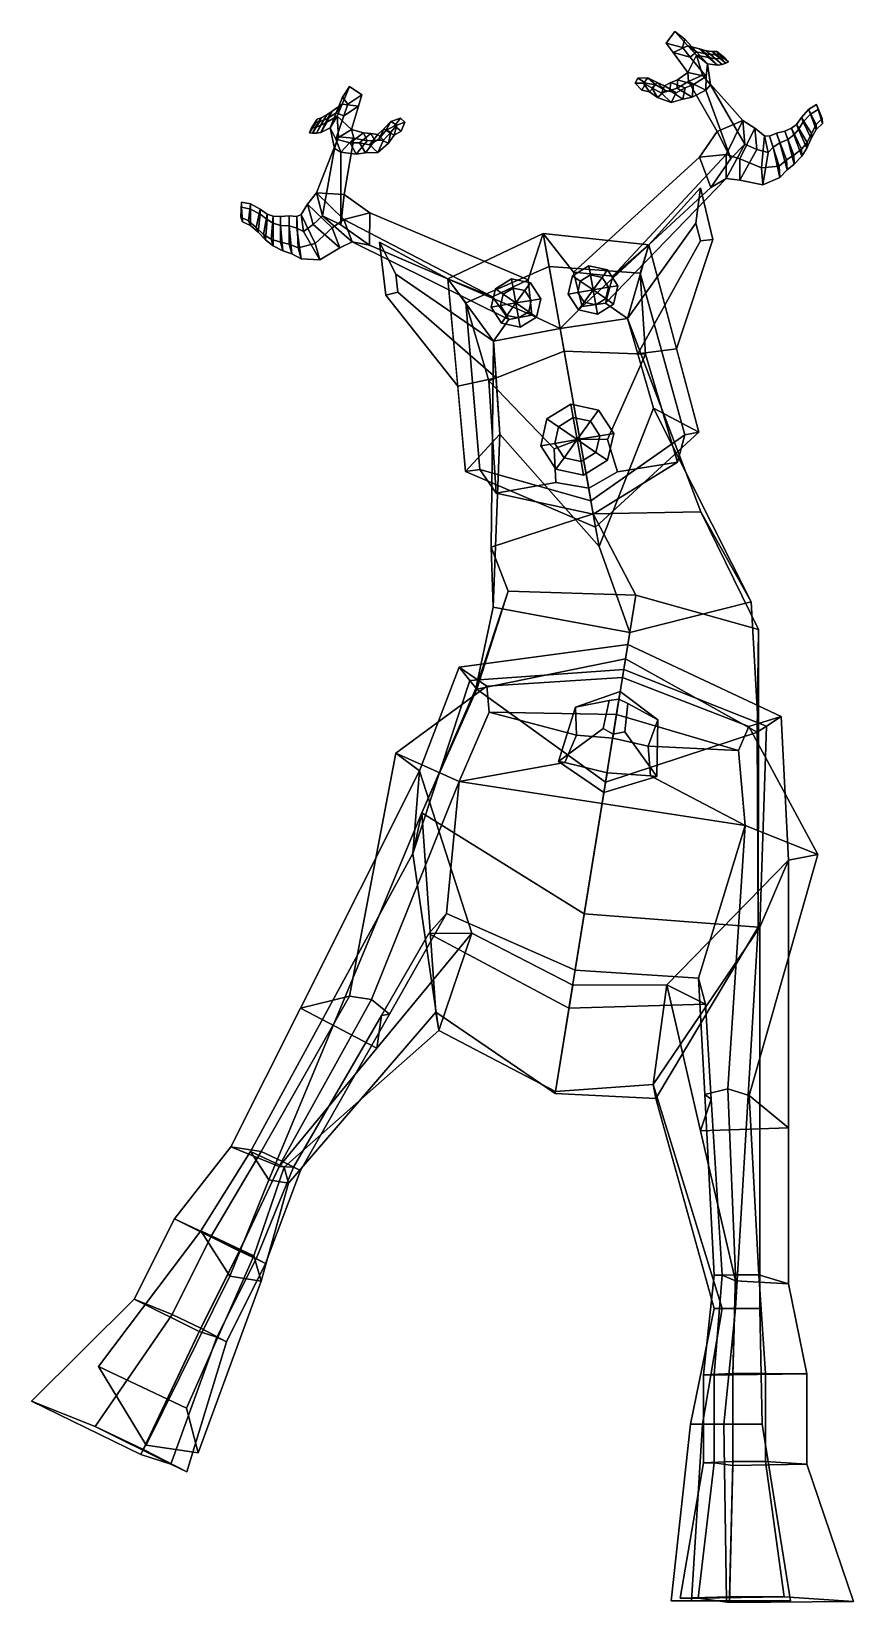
# Model space of a CAD drawing. Extents: x -164 to 85, y -151 to 326.
import ezdxf

# ---------------------------------------------------------------- set-up
doc = ezdxf.new("R2010")
doc.units = 0

msp = doc.modelspace()

# ---------------------------------------------------------------- linework, layer by layer
for points in [[(31.173395, 325.760712, 156.501541), (34.240017, 323.417542, 155.66687), (33.43359, 320.923645, 155.580154), (28.527769, 322.183197, 157.019958)], [(35.11974, 321.43158, 160.700073), (31.173395, 325.760712, 156.501541), (28.527769, 322.183197, 157.019958), (30.666479, 319.320953, 159.538422)], [(35.11974, 321.43158, 160.700073), (37.731316, 319.55835, 158.716248), (34.240017, 323.417542, 155.66687), (31.173395, 325.760712, 156.501541)], [(30.666479, 319.320953, 159.538422), (28.527769, 322.183197, 157.019958), (33.43359, 320.923645, 155.580154), (35.832081, 317.97702, 157.637314)], [(35.137615, 313.337158, 164.803436), (37.771503, 318.522644, 163.521317), (35.11974, 321.43158, 160.700073), (30.666479, 319.320953, 159.538422)], [(37.731316, 319.55835, 158.716248), (35.832081, 317.97702, 157.637314), (33.43359, 320.923645, 155.580154), (34.240017, 323.417542, 155.66687)], [(37.771503, 318.522644, 163.521317), (41.372955, 317.815338, 160.573822), (38.678967, 320.477448, 158.421021), (35.11974, 321.43158, 160.700073)], [(35.11974, 321.43158, 160.700073), (38.678967, 320.477448, 158.421021), (40.832535, 318.890656, 156.318619), (37.731316, 319.55835, 158.716248)], [(41.372955, 317.815338, 160.573822), (43.53894, 317.482117, 158.084961), (40.628582, 319.906891, 157.081665), (38.678967, 320.477448, 158.421021)], [(38.678967, 320.477448, 158.421021), (40.628582, 319.906891, 157.081665), (42.023743, 318.713562, 154.62265), (40.832535, 318.890656, 156.318619)], [(43.53894, 317.482117, 158.084961), (45.3064, 317.528809, 153.523407), (42.521427, 319.679169, 153.271683), (40.628582, 319.906891, 157.081665)], [(40.628582, 319.906891, 157.081665), (42.521427, 319.679169, 153.271683), (43.353462, 318.765594, 150.79744), (42.023743, 318.713562, 154.62265)], [(45.3064, 317.528809, 153.523407), (46.385002, 317.724274, 149.424652), (43.861675, 319.648804, 149.324158), (42.521427, 319.679169, 153.271683)], [(42.521427, 319.679169, 153.271683), (43.861675, 319.648804, 149.324158), (44.524574, 318.857391, 147.058563), (43.353462, 318.765594, 150.79744)], [(47.455891, 316.482025, 146.847916), (44.524574, 318.857391, 147.058563), (43.861675, 319.648804, 149.324158), (46.385002, 317.724274, 149.424652)], [(35.137615, 313.337158, 164.803436), (30.666479, 319.320953, 159.538422), (35.832081, 317.97702, 157.637314), (40.626125, 312.087341, 161.749146)], [(39.563747, 312.444885, 168.16864), (37.771503, 318.522644, 163.521317), (35.137615, 313.337158, 164.803436), (35.292213, 310.580475, 167.191559)], [(40.626125, 312.087341, 161.749146), (35.832081, 317.97702, 157.637314), (37.731316, 319.55835, 158.716248), (41.065208, 315.873108, 161.628128)], [(37.731316, 319.55835, 158.716248), (40.832535, 318.890656, 156.318619), (44.154766, 315.53772, 158.456772), (41.065208, 315.873108, 161.628128)], [(39.563747, 312.444885, 168.16864), (41.950626, 309.542755, 165.336044), (41.065208, 315.873108, 161.628128), (37.771503, 318.522644, 163.521317)], [(41.065208, 315.873108, 161.628128), (44.154766, 315.53772, 158.456772), (41.372955, 317.815338, 160.573822), (37.771503, 318.522644, 163.521317)], [(41.950626, 309.542755, 165.336044), (40.580093, 307.895203, 164.123657), (40.626125, 312.087341, 161.749146), (41.065208, 315.873108, 161.628128)], [(40.832535, 318.890656, 156.318619), (42.023743, 318.713562, 154.62265), (45.489971, 315.695709, 155.4077), (44.154766, 315.53772, 158.456772)], [(44.154766, 315.53772, 158.456772), (45.489971, 315.695709, 155.4077), (43.53894, 317.482117, 158.084961), (41.372955, 317.815338, 160.573822)], [(42.023743, 318.713562, 154.62265), (43.353462, 318.765594, 150.79744), (46.602428, 316.108093, 150.728348), (45.489971, 315.695709, 155.4077)], [(43.353462, 318.765594, 150.79744), (44.524574, 318.857391, 147.058563), (47.455891, 316.482025, 146.847916), (46.602428, 316.108093, 150.728348)], [(45.489971, 315.695709, 155.4077), (46.602428, 316.108093, 150.728348), (45.3064, 317.528809, 153.523407), (43.53894, 317.482117, 158.084961)], [(46.602428, 316.108093, 150.728348), (47.455891, 316.482025, 146.847916), (46.385002, 317.724274, 149.424652), (45.3064, 317.528809, 153.523407)], [(22.966425, 311.64502, 157.674805), (19.889055, 311.619629, 155.892731), (19.065886, 310.0625, 156.694992), (21.675226, 310.050629, 158.336411)], [(21.104532, 307.890167, 154.802979), (19.065886, 310.0625, 156.694992), (19.889055, 311.619629, 155.892731), (22.380245, 310.038025, 154.228745)], [(21.675226, 310.050629, 158.336411), (19.065886, 310.0625, 156.694992), (21.104532, 307.890167, 154.802979), (23.509501, 307.464478, 156.038239)], [(25.413239, 309.57373, 155.717789), (22.380245, 310.038025, 154.228745), (19.889055, 311.619629, 155.892731), (22.966425, 311.64502, 157.674805)], [(25.814548, 310.263794, 159.636566), (22.966425, 311.64502, 157.674805), (21.675226, 310.050629, 158.336411), (24.165693, 308.623962, 160.229843)], [(24.165693, 308.623962, 160.229843), (21.675226, 310.050629, 158.336411), (23.509501, 307.464478, 156.038239), (25.924322, 305.695435, 157.537659)], [(28.305496, 307.805054, 157.372101), (25.413239, 309.57373, 155.717789), (22.966425, 311.64502, 157.674805), (25.814548, 310.263794, 159.636566)], [(28.065235, 309.194122, 161.230927), (25.814548, 310.263794, 159.636566), (24.165693, 308.623962, 160.229843), (27.071531, 307.033569, 162.409119)], [(31.577942, 307.146912, 158.974548), (28.305496, 307.805054, 157.372101), (25.814548, 310.263794, 159.636566), (28.065235, 309.194122, 161.230927)], [(29.948179, 310.206238, 162.221069), (28.065235, 309.194122, 161.230927), (27.071531, 307.033569, 162.409119), (29.600077, 307.827301, 163.931335)], [(34.252323, 308.676178, 159.776962), (31.577942, 307.146912, 158.974548), (28.065235, 309.194122, 161.230927), (29.948179, 310.206238, 162.221069)], [(32.007195, 311.103699, 163.349869), (29.948179, 310.206238, 162.221069), (29.600077, 307.827301, 163.931335), (31.832794, 308.511932, 165.353607)], [(36.864754, 309.630463, 160.628174), (34.252323, 308.676178, 159.776962), (29.948179, 310.206238, 162.221069), (32.007195, 311.103699, 163.349869)], [(35.137615, 313.337158, 164.803436), (32.007195, 311.103699, 163.349869), (31.832794, 308.511932, 165.353607), (35.292213, 310.580475, 167.191559)], [(35.292213, 310.580475, 167.191559), (31.832794, 308.511932, 165.353607), (36.374504, 305.774689, 162.541367), (40.580093, 307.895203, 164.123657)], [(40.626125, 312.087341, 161.749146), (36.864754, 309.630463, 160.628174), (32.007195, 311.103699, 163.349869), (35.137615, 313.337158, 164.803436)], [(51.820518, 298.674103, 179.709732), (39.563747, 312.444885, 168.16864), (35.292213, 310.580475, 167.191559), (44.023914, 295.394867, 181.492661)], [(48.143665, 287.150116, 176.623322), (44.023914, 295.394867, 181.492661), (35.292213, 310.580475, 167.191559), (40.580093, 307.895203, 164.123657)], [(40.580093, 307.895203, 164.123657), (36.374504, 305.774689, 162.541367), (36.864754, 309.630463, 160.628174), (40.626125, 312.087341, 161.749146)], [(52.458771, 291.545654, 176.652283), (41.950626, 309.542755, 165.336044), (39.563747, 312.444885, 168.16864), (51.820518, 298.674103, 179.709732)], [(-69.871208, 303.640839, 160.700073), (-67.654976, 309.014221, 156.501541), (-69.730568, 305.799652, 155.66687), (-71.681114, 301.018372, 158.716248)], [(-71.681114, 301.018372, 158.716248), (-69.730568, 305.799652, 155.66687), (-68.108139, 303.717377, 155.580154), (-69.345894, 300.154541, 157.637314)], [(-69.871208, 303.640839, 160.700073), (-64.948532, 303.118958, 159.538422), (-63.926105, 306.516876, 157.019958), (-67.654976, 309.014221, 156.501541)], [(-67.654976, 309.014221, 156.501541), (-63.926105, 306.516876, 157.019958), (-68.108139, 303.717377, 155.580154), (-69.730568, 305.799652, 155.66687)], [(-64.948532, 303.118958, 159.538422), (-69.345894, 300.154541, 157.637314), (-68.108139, 303.717377, 155.580154), (-63.926105, 306.516876, 157.019958)], [(23.509501, 307.464478, 156.038239), (21.104532, 307.890167, 154.802979), (22.380245, 310.038025, 154.228745), (25.413239, 309.57373, 155.717789)], [(25.924322, 305.695435, 157.537659), (23.509501, 307.464478, 156.038239), (25.413239, 309.57373, 155.717789), (28.305496, 307.805054, 157.372101)], [(27.071531, 307.033569, 162.409119), (24.165693, 308.623962, 160.229843), (25.924322, 305.695435, 157.537659), (30.007679, 304.134888, 159.872101)], [(30.007679, 304.134888, 159.872101), (25.924322, 305.695435, 157.537659), (28.305496, 307.805054, 157.372101), (31.577942, 307.146912, 158.974548)], [(29.600077, 307.827301, 163.931335), (27.071531, 307.033569, 162.409119), (30.007679, 304.134888, 159.872101), (33.541641, 305.185272, 161.358505)], [(31.832794, 308.511932, 165.353607), (29.600077, 307.827301, 163.931335), (33.541641, 305.185272, 161.358505), (36.374504, 305.774689, 162.541367)], [(33.541641, 305.185272, 161.358505), (30.007679, 304.134888, 159.872101), (31.577942, 307.146912, 158.974548), (34.252323, 308.676178, 159.776962)], [(36.374504, 305.774689, 162.541367), (33.541641, 305.185272, 161.358505), (34.252323, 308.676178, 159.776962), (36.864754, 309.630463, 160.628174)], [(52.458771, 291.545654, 176.652283), (48.143665, 287.150116, 176.623322), (40.580093, 307.895203, 164.123657), (41.950626, 309.542755, 165.336044)], [(-74.505783, 298.179657, 160.573822), (-72.89135, 301.571808, 158.421021), (-74.529106, 300.393433, 157.081665), (-76.429352, 297.153473, 158.084961)], [(-71.681114, 301.018372, 158.716248), (-73.543739, 296.452576, 161.628128), (-76.33596, 295.120514, 158.456772), (-74.369308, 299.36969, 156.318619)], [(-72.89135, 301.571808, 158.421021), (-74.369308, 299.36969, 156.318619), (-75.429321, 298.811096, 154.62265), (-74.529106, 300.393433, 157.081665)], [(-71.360428, 300.030182, 163.521317), (-69.871208, 303.640839, 160.700073), (-72.89135, 301.571808, 158.421021), (-74.505783, 298.179657, 160.573822)], [(-69.871208, 303.640839, 160.700073), (-71.681114, 301.018372, 158.716248), (-74.369308, 299.36969, 156.318619), (-72.89135, 301.571808, 158.421021)], [(-71.819893, 293.033386, 161.749146), (-73.543739, 296.452576, 161.628128), (-71.681114, 301.018372, 158.716248), (-69.345894, 300.154541, 157.637314)], [(-67.085983, 296.015381, 164.803436), (-71.819893, 293.033386, 161.749146), (-69.345894, 300.154541, 157.637314), (-64.948532, 303.118958, 159.538422)], [(-67.085983, 296.015381, 164.803436), (-64.948532, 303.118958, 159.538422), (-69.871208, 303.640839, 160.700073), (-71.360428, 300.030182, 163.521317)], [(72.63797, 294.763763, 160.313187), (74.092606, 297.48111, 156.574921), (71.770279, 302.084534, 156.490723), (69.637131, 299.637268, 160.760376)], [(69.637131, 299.637268, 160.760376), (71.770279, 302.084534, 156.490723), (72.304611, 300.648376, 153.834808), (70.123497, 298.270447, 157.671555)], [(70.123497, 298.270447, 157.671555), (72.304611, 300.648376, 153.834808), (74.112015, 295.94519, 153.620316), (72.538574, 293.257355, 156.92984)], [(74.092606, 297.48111, 156.574921), (75.916473, 299.287384, 153.436249), (74.144043, 303.549561, 153.012039), (71.770279, 302.084534, 156.490723)], [(71.770279, 302.084534, 156.490723), (74.144043, 303.549561, 153.012039), (74.677551, 302.104767, 150.727325), (72.304611, 300.648376, 153.834808)], [(72.304611, 300.648376, 153.834808), (74.677551, 302.104767, 150.727325), (75.998878, 297.769836, 150.857407), (74.112015, 295.94519, 153.620316)], [(75.916473, 299.287384, 153.436249), (75.998878, 297.769836, 150.857407), (74.677551, 302.104767, 150.727325), (74.144043, 303.549561, 153.012039)], [(-79.770348, 294.923553, 146.847916), (-79.192314, 296.44519, 149.424652), (-77.483215, 299.086884, 149.324158), (-77.833244, 298.12384, 147.058563)], [(-76.699051, 298.422668, 150.79744), (-78.837486, 294.852234, 150.728348), (-79.770348, 294.923553, 146.847916), (-77.833244, 298.12384, 147.058563)], [(-78.837486, 294.852234, 150.728348), (-78.109299, 296.615997, 153.523407), (-79.192314, 296.44519, 149.424652), (-79.770348, 294.923553, 146.847916)], [(-78.109299, 296.615997, 153.523407), (-76.232079, 299.556335, 153.271683), (-77.483215, 299.086884, 149.324158), (-79.192314, 296.44519, 149.424652)], [(-75.429321, 298.811096, 154.62265), (-77.647545, 294.830017, 155.4077), (-78.837486, 294.852234, 150.728348), (-76.699051, 298.422668, 150.79744)], [(-77.647545, 294.830017, 155.4077), (-76.429352, 297.153473, 158.084961), (-78.109299, 296.615997, 153.523407), (-78.837486, 294.852234, 150.728348)], [(-76.429352, 297.153473, 158.084961), (-74.529106, 300.393433, 157.081665), (-76.232079, 299.556335, 153.271683), (-78.109299, 296.615997, 153.523407)], [(-76.232079, 299.556335, 153.271683), (-76.699051, 298.422668, 150.79744), (-77.833244, 298.12384, 147.058563), (-77.483215, 299.086884, 149.324158)], [(-74.369308, 299.36969, 156.318619), (-76.33596, 295.120514, 158.456772), (-77.647545, 294.830017, 155.4077), (-75.429321, 298.811096, 154.62265)], [(-76.33596, 295.120514, 158.456772), (-74.505783, 298.179657, 160.573822), (-76.429352, 297.153473, 158.084961), (-77.647545, 294.830017, 155.4077)], [(-74.529106, 300.393433, 157.081665), (-75.429321, 298.811096, 154.62265), (-76.699051, 298.422668, 150.79744), (-76.232079, 299.556335, 153.271683)], [(-73.543739, 296.452576, 161.628128), (-71.360428, 300.030182, 163.521317), (-74.505783, 298.179657, 160.573822), (-76.33596, 295.120514, 158.456772)], [(-70.943588, 293.71936, 168.16864), (-71.360428, 300.030182, 163.521317), (-73.543739, 296.452576, 161.628128), (-72.185822, 290.202301, 165.336044)], [(-72.185822, 290.202301, 165.336044), (-73.543739, 296.452576, 161.628128), (-71.819893, 293.033386, 161.749146), (-70.325356, 289.102264, 164.123657)], [(-71.819893, 293.033386, 161.749146), (-67.085983, 296.015381, 164.803436), (-63.366024, 294.942719, 163.349869), (-67.428658, 291.957947, 160.628174)], [(-70.943588, 293.71936, 168.16864), (-66.277222, 293.369568, 167.191559), (-67.085983, 296.015381, 164.803436), (-71.360428, 300.030182, 163.521317)], [(-67.085983, 296.015381, 164.803436), (-66.277222, 293.369568, 167.191559), (-62.304649, 292.560242, 165.353607), (-63.366024, 294.942719, 163.349869)], [(-61.59222, 291.359192, 158.974548), (-58.994251, 294.441864, 161.230927), (-57.245869, 296.189178, 159.636566), (-58.739555, 293.055237, 157.372101)], [(-58.994251, 294.441864, 161.230927), (-57.310898, 292.734955, 162.409119), (-55.12606, 295.187927, 160.229843), (-57.245869, 296.189178, 159.636566)], [(-58.739555, 293.055237, 157.372101), (-57.245869, 296.189178, 159.636566), (-55.042957, 298.42627, 157.674805), (-56.629242, 295.671631, 155.717789)], [(-57.245869, 296.189178, 159.636566), (-55.12606, 295.187927, 160.229843), (-53.275562, 297.350189, 158.336411), (-55.042957, 298.42627, 157.674805)], [(-56.629242, 295.671631, 155.717789), (-55.042957, 298.42627, 157.674805), (-52.137314, 299.414703, 155.892731), (-53.934868, 297.106415, 154.228745)], [(-54.107002, 294.312378, 156.038239), (-56.629242, 295.671631, 155.717789), (-53.934868, 297.106415, 154.228745), (-51.990467, 295.504181, 154.802979)], [(-55.12606, 295.187927, 160.229843), (-55.767776, 291.852722, 157.537659), (-54.107002, 294.312378, 156.038239), (-53.275562, 297.350189, 158.336411)], [(-55.042957, 298.42627, 157.674805), (-53.275562, 297.350189, 158.336411), (-50.82341, 298.219757, 156.694992), (-52.137314, 299.414703, 155.892731)], [(-53.275562, 297.350189, 158.336411), (-54.107002, 294.312378, 156.038239), (-51.990467, 295.504181, 154.802979), (-50.82341, 298.219757, 156.694992)], [(-51.990467, 295.504181, 154.802979), (-53.934868, 297.106415, 154.228745), (-52.137314, 299.414703, 155.892731), (-50.82341, 298.219757, 156.694992)], [(46.790016, 288.362793, 186.603546), (51.820518, 298.674103, 179.709732), (44.023914, 295.394867, 181.492661), (38.641804, 287.630493, 187.003143)], [(46.790016, 288.362793, 186.603546), (50.940918, 287.085297, 184.554764), (55.483849, 296.356476, 178.347443), (51.820518, 298.674103, 179.709732)], [(50.940918, 287.085297, 184.554764), (57.504288, 284.321136, 182.148911), (58.395527, 294.057404, 177.609268), (55.483849, 296.356476, 178.347443)], [(51.820518, 298.674103, 179.709732), (55.483849, 296.356476, 178.347443), (56.054161, 289.938263, 175.601212), (52.458771, 291.545654, 176.652283)], [(55.483849, 296.356476, 178.347443), (58.395527, 294.057404, 177.609268), (59.545204, 288.967499, 174.014359), (56.054161, 289.938263, 175.601212)], [(67.256744, 288.181183, 170.848877), (69.623077, 290.015961, 167.243378), (66.552666, 296.381134, 166.994629), (64.534698, 295.473022, 169.853271)], [(64.534698, 295.473022, 169.853271), (66.552666, 296.381134, 166.994629), (67.307968, 294.353546, 163.389557), (65.470573, 292.902374, 166.077744)], [(69.623077, 290.015961, 167.243378), (71.339844, 292.053955, 163.93718), (68.095116, 297.529816, 164.309998), (66.552666, 296.381134, 166.994629)], [(66.552666, 296.381134, 166.994629), (68.095116, 297.529816, 164.309998), (68.662605, 295.95929, 160.907104), (67.307968, 294.353546, 163.389557)], [(67.307968, 294.353546, 163.389557), (68.662605, 295.95929, 160.907104), (71.259071, 290.335205, 160.198669), (69.676254, 287.858276, 163.21904)], [(71.339844, 292.053955, 163.93718), (72.63797, 294.763763, 160.313187), (69.637131, 299.637268, 160.760376), (68.095116, 297.529816, 164.309998)], [(68.095116, 297.529816, 164.309998), (69.637131, 299.637268, 160.760376), (70.123497, 298.270447, 157.671555), (68.662605, 295.95929, 160.907104)], [(68.662605, 295.95929, 160.907104), (70.123497, 298.270447, 157.671555), (72.538574, 293.257355, 156.92984), (71.259071, 290.335205, 160.198669)], [(72.538574, 293.257355, 156.92984), (74.112015, 295.94519, 153.620316), (74.092606, 297.48111, 156.574921), (72.63797, 294.763763, 160.313187)], [(74.112015, 295.94519, 153.620316), (75.998878, 297.769836, 150.857407), (75.916473, 299.287384, 153.436249), (74.092606, 297.48111, 156.574921)], [(-77.714348, 276.724396, 179.709732), (-69.239899, 276.202271, 181.492661), (-66.277222, 293.369568, 167.191559), (-70.943588, 293.71936, 168.16864)], [(-75.847496, 269.804077, 176.652283), (-77.714348, 276.724396, 179.709732), (-70.943588, 293.71936, 168.16864), (-72.185822, 290.202301, 165.336044)], [(-70.325356, 289.102264, 164.123657), (-71.819893, 293.033386, 161.749146), (-67.428658, 291.957947, 160.628174), (-65.632408, 288.489624, 162.541367)], [(-70.263908, 267.085907, 176.623322), (-70.325356, 289.102264, 164.123657), (-66.277222, 293.369568, 167.191559), (-69.239899, 276.202271, 181.492661)], [(-66.277222, 293.369568, 167.191559), (-70.325356, 289.102264, 164.123657), (-65.632408, 288.489624, 162.541367), (-62.304649, 292.560242, 165.353607)], [(-67.428658, 291.957947, 160.628174), (-63.366024, 294.942719, 163.349869), (-61.117096, 294.775146, 162.221069), (-64.639114, 291.918976, 159.776962)], [(-65.632408, 288.489624, 162.541367), (-67.428658, 291.957947, 160.628174), (-64.639114, 291.918976, 159.776962), (-62.761684, 288.866699, 161.358505)], [(-62.304649, 292.560242, 165.353607), (-65.632408, 288.489624, 162.541367), (-62.761684, 288.866699, 161.358505), (-59.965912, 292.65036, 163.931335)], [(-64.639114, 291.918976, 159.776962), (-61.117096, 294.775146, 162.221069), (-58.994251, 294.441864, 161.230927), (-61.59222, 291.359192, 158.974548)], [(-62.761684, 288.866699, 161.358505), (-64.639114, 291.918976, 159.776962), (-61.59222, 291.359192, 158.974548), (-59.071396, 289.040436, 159.872101)], [(-63.366024, 294.942719, 163.349869), (-62.304649, 292.560242, 165.353607), (-59.965912, 292.65036, 163.931335), (-61.117096, 294.775146, 162.221069)], [(-59.965912, 292.65036, 163.931335), (-62.761684, 288.866699, 161.358505), (-59.071396, 289.040436, 159.872101), (-57.310898, 292.734955, 162.409119)], [(-59.071396, 289.040436, 159.872101), (-61.59222, 291.359192, 158.974548), (-58.739555, 293.055237, 157.372101), (-55.767776, 291.852722, 157.537659)], [(-61.117096, 294.775146, 162.221069), (-59.965912, 292.65036, 163.931335), (-57.310898, 292.734955, 162.409119), (-58.994251, 294.441864, 161.230927)], [(-57.310898, 292.734955, 162.409119), (-59.071396, 289.040436, 159.872101), (-55.767776, 291.852722, 157.537659), (-55.12606, 295.187927, 160.229843)], [(-55.767776, 291.852722, 157.537659), (-58.739555, 293.055237, 157.372101), (-56.629242, 295.671631, 155.717789), (-54.107002, 294.312378, 156.038239)], [(38.641804, 287.630493, 187.003143), (44.023914, 295.394867, 181.492661), (48.143665, 287.150116, 176.623322), (42.098701, 278.398224, 180.952805)], [(46.71188, 281.143433, 182.162842), (42.098701, 278.398224, 180.952805), (48.143665, 287.150116, 176.623322), (52.458771, 291.545654, 176.652283)], [(52.458771, 291.545654, 176.652283), (56.054161, 289.938263, 175.601212), (50.867584, 280.585083, 180.563065), (46.71188, 281.143433, 182.162842)], [(57.504288, 284.321136, 182.148911), (62.797993, 284.850098, 177.573608), (59.86076, 293.934113, 175.953247), (58.395527, 294.057404, 177.609268)], [(58.395527, 294.057404, 177.609268), (59.86076, 293.934113, 175.953247), (61.05162, 290.582672, 171.434601), (59.545204, 288.967499, 174.014359)], [(62.797993, 284.850098, 177.573608), (65.013008, 286.732422, 174.009262), (61.988499, 294.834473, 172.903015), (59.86076, 293.934113, 175.953247)], [(59.86076, 293.934113, 175.953247), (61.988499, 294.834473, 172.903015), (63.028355, 291.978241, 168.707962), (61.05162, 290.582672, 171.434601)], [(61.05162, 290.582672, 171.434601), (63.028355, 291.978241, 168.707962), (65.217178, 283.753235, 169.237686), (63.079254, 281.37912, 172.384262)], [(65.013008, 286.732422, 174.009262), (67.256744, 288.181183, 170.848877), (64.534698, 295.473022, 169.853271), (61.988499, 294.834473, 172.903015)], [(61.988499, 294.834473, 172.903015), (64.534698, 295.473022, 169.853271), (65.470573, 292.902374, 166.077744), (63.028355, 291.978241, 168.707962)], [(63.028355, 291.978241, 168.707962), (65.470573, 292.902374, 166.077744), (67.440506, 285.5, 166.554474), (65.217178, 283.753235, 169.237686)], [(65.470573, 292.902374, 166.077744), (67.307968, 294.353546, 163.389557), (69.676254, 287.858276, 163.21904), (67.440506, 285.5, 166.554474)], [(69.676254, 287.858276, 163.21904), (71.259071, 290.335205, 160.198669), (71.339844, 292.053955, 163.93718), (69.623077, 290.015961, 167.243378)], [(71.259071, 290.335205, 160.198669), (72.538574, 293.257355, 156.92984), (72.63797, 294.763763, 160.313187), (71.339844, 292.053955, 163.93718)], [(-75.847496, 269.804077, 176.652283), (-72.185822, 290.202301, 165.336044), (-70.325356, 289.102264, 164.123657), (-70.263908, 267.085907, 176.623322)], [(0.3585, 252.650192, 203.612488), (12.357202, 251.425766, 203.557983), (46.790016, 288.362793, 186.603546), (38.641804, 287.630493, 187.003143)], [(0.3585, 252.650192, 203.612488), (38.641804, 287.630493, 187.003143), (42.098701, 278.398224, 180.952805), (3.055097, 242.233231, 193.115982)], [(12.357202, 251.425766, 203.557983), (10.137446, 243.295837, 196.079453), (46.71188, 281.143433, 182.162842), (46.790016, 288.362793, 186.603546)], [(46.71188, 281.143433, 182.162842), (50.867584, 280.585083, 180.563065), (50.940918, 287.085297, 184.554764), (46.790016, 288.362793, 186.603546)], [(56.054161, 289.938263, 175.601212), (59.545204, 288.967499, 174.014359), (57.8666, 279.17865, 177.567093), (50.867584, 280.585083, 180.563065)], [(50.867584, 280.585083, 180.563065), (57.8666, 279.17865, 177.567093), (57.504288, 284.321136, 182.148911), (50.940918, 287.085297, 184.554764)], [(59.545204, 288.967499, 174.014359), (61.05162, 290.582672, 171.434601), (63.079254, 281.37912, 172.384262), (57.8666, 279.17865, 177.567093)], [(63.079254, 281.37912, 172.384262), (65.217178, 283.753235, 169.237686), (65.013008, 286.732422, 174.009262), (62.797993, 284.850098, 177.573608)], [(65.217178, 283.753235, 169.237686), (67.440506, 285.5, 166.554474), (67.256744, 288.181183, 170.848877), (65.013008, 286.732422, 174.009262)], [(67.440506, 285.5, 166.554474), (69.676254, 287.858276, 163.21904), (69.623077, 290.015961, 167.243378), (67.256744, 288.181183, 170.848877)], [(57.8666, 279.17865, 177.567093), (63.079254, 281.37912, 172.384262), (62.797993, 284.850098, 177.573608), (57.504288, 284.321136, 182.148911)], [(-69.409439, 268.67276, 186.603546), (-77.714348, 276.724396, 179.709732), (-80.360497, 273.337646, 178.347443), (-72.874641, 266.104736, 184.554764)], [(-77.714348, 276.724396, 179.709732), (-75.847496, 269.804077, 176.652283), (-78.675552, 267.108246, 175.601212), (-80.360497, 273.337646, 178.347443)], [(-69.409439, 268.67276, 186.603546), (-61.48571, 270.663849, 187.003143), (-69.239899, 276.202271, 181.492661), (-77.714348, 276.724396, 179.709732)], [(10.137446, 243.295837, 196.079453), (3.055097, 242.233231, 193.115982), (42.098701, 278.398224, 180.952805), (46.71188, 281.143433, 182.162842)], [(37.579567, 267.544342, 190.5009), (16.732262, 238.638123, 193.660339), (23.239037, 260.94339, 213.340668), (38.955959, 278.296692, 195.56662)], [(42.645981, 262.546692, 195.587112), (38.955959, 278.296692, 195.56662), (23.239037, 260.94339, 213.340668), (31.675745, 229.366501, 213.42038)], [(38.955959, 278.296692, 195.56662), (42.645981, 262.546692, 195.587112), (38.925495, 262.163849, 190.514923), (37.579567, 267.544342, 190.5009)], [(-100.609169, 269.375092, 153.436249), (-100.416145, 273.970276, 153.012039), (-100.418228, 272.434753, 150.727325), (-100.161407, 267.919403, 150.857407)], [(-98.266991, 268.27475, 156.574921), (-97.674469, 273.372101, 156.490723), (-100.416145, 273.970276, 153.012039), (-100.609169, 269.375092, 153.436249)], [(-97.674469, 273.372101, 156.490723), (-97.680328, 271.844452, 153.834808), (-100.418228, 272.434753, 150.727325), (-100.416145, 273.970276, 153.012039)], [(-97.680328, 271.844452, 153.834808), (-97.753578, 266.82251, 153.620316), (-100.161407, 267.919403, 150.857407), (-100.418228, 272.434753, 150.727325)], [(-95.957024, 266.195282, 160.313187), (-94.819275, 271.770081, 160.760376), (-97.674469, 273.372101, 156.490723), (-98.266991, 268.27475, 156.574921)], [(-94.819275, 271.770081, 160.760376), (-94.803955, 270.323425, 157.671555), (-97.680328, 271.844452, 153.834808), (-97.674469, 273.372101, 156.490723)], [(-72.874641, 266.104736, 184.554764), (-80.360497, 273.337646, 178.347443), (-82.305504, 270.215607, 177.609268), (-78.09613, 261.343628, 182.148911)], [(-80.360497, 273.337646, 178.347443), (-78.675552, 267.108246, 175.601212), (-81.625771, 265.046021, 174.014359), (-82.305504, 270.215607, 177.609268)], [(-61.48571, 270.663849, 187.003143), (-61.543873, 260.835999, 180.952805), (-70.263908, 267.085907, 176.623322), (-69.239899, 276.202271, 181.492661)], [(-97.753578, 266.82251, 153.620316), (-98.266991, 268.27475, 156.574921), (-100.609169, 269.375092, 153.436249), (-100.161407, 267.919403, 150.857407)], [(-95.34198, 264.809906, 156.92984), (-95.957024, 266.195282, 160.313187), (-98.266991, 268.27475, 156.574921), (-97.753578, 266.82251, 153.620316)], [(-94.803955, 270.323425, 157.671555), (-95.34198, 264.809906, 156.92984), (-97.753578, 266.82251, 153.620316), (-97.680328, 271.844452, 153.834808)], [(-93.796989, 264.071503, 163.93718), (-92.638184, 270.293518, 164.309998), (-94.819275, 271.770081, 160.760376), (-95.957024, 266.195282, 160.313187)], [(-92.628716, 268.628448, 160.907104), (-93.125969, 262.480103, 160.198669), (-95.34198, 264.809906, 156.92984), (-94.803955, 270.323425, 157.671555)], [(-92.638184, 270.293518, 164.309998), (-92.628716, 268.628448, 160.907104), (-94.803955, 270.323425, 157.671555), (-94.819275, 271.770081, 160.760376)], [(-91.475433, 262.717834, 167.243378), (-90.788567, 269.719604, 166.994629), (-92.638184, 270.293518, 164.309998), (-93.796989, 264.071503, 163.93718)], [(-90.797668, 267.562469, 163.389557), (-90.778549, 260.669159, 163.21904), (-93.125969, 262.480103, 160.198669), (-92.628716, 268.628448, 160.907104)], [(-90.788567, 269.719604, 166.994629), (-90.797668, 267.562469, 163.389557), (-92.628716, 268.628448, 160.907104), (-92.638184, 270.293518, 164.309998)], [(-88.612762, 261.769073, 170.848877), (-88.574615, 269.528656, 169.853271), (-90.788567, 269.719604, 166.994629), (-91.475433, 262.717834, 167.243378)], [(-88.574615, 269.528656, 169.853271), (-88.565704, 266.800873, 166.077744), (-90.797668, 267.562469, 163.389557), (-90.788567, 269.719604, 166.994629)], [(-88.565704, 266.800873, 166.077744), (-87.857582, 259.184692, 166.554474), (-90.778549, 260.669159, 163.21904), (-90.797668, 267.562469, 163.389557)], [(-85.999107, 261.143372, 174.009262), (-85.956718, 269.765106, 172.903015), (-88.574615, 269.528656, 169.853271), (-88.612762, 261.769073, 170.848877)], [(-85.956718, 269.765106, 172.903015), (-85.946815, 266.734314, 168.707962), (-88.565704, 266.800873, 166.077744), (-88.574615, 269.528656, 169.853271)], [(-83.262421, 260.100128, 177.573608), (-83.642097, 269.617493, 175.953247), (-85.956718, 269.765106, 172.903015), (-85.999107, 261.143372, 174.009262)], [(-83.642097, 269.617493, 175.953247), (-83.602951, 266.070953, 171.434601), (-85.946815, 266.734314, 168.707962), (-85.956718, 269.765106, 172.903015)], [(-78.09613, 261.343628, 182.148911), (-82.305504, 270.215607, 177.609268), (-83.642097, 269.617493, 175.953247), (-83.262421, 260.100128, 177.573608)], [(-82.305504, 270.215607, 177.609268), (-81.625771, 265.046021, 174.014359), (-83.602951, 266.070953, 171.434601), (-83.642097, 269.617493, 175.953247)], [(-75.847496, 269.804077, 176.652283), (-66.836769, 261.902649, 182.162842), (-70.555412, 260.009888, 180.563065), (-78.675552, 267.108246, 175.601212)], [(-66.836769, 261.902649, 182.162842), (-75.847496, 269.804077, 176.652283), (-70.263908, 267.085907, 176.623322), (-61.543873, 260.835999, 180.952805)], [(-66.836769, 261.902649, 182.162842), (-69.409439, 268.67276, 186.603546), (-72.874641, 266.104736, 184.554764), (-70.555412, 260.009888, 180.563065)], [(-69.409439, 268.67276, 186.603546), (-24.209892, 245.229507, 203.557983), (-13.338872, 250.329163, 203.612488), (-61.48571, 270.663849, 187.003143)], [(-24.209892, 245.229507, 203.557983), (-69.409439, 268.67276, 186.603546), (-66.836769, 261.902649, 182.162842), (-19.305992, 238.306641, 196.079453)], [(-13.338872, 250.329163, 203.612488), (-12.271233, 239.636154, 193.115982), (-61.543873, 260.835999, 180.952805), (-61.48571, 270.663849, 187.003143)], [(38.925495, 262.163849, 190.514923), (19.883097, 227.86734, 193.714813), (16.732262, 238.638123, 193.660339), (37.579567, 267.544342, 190.5009)], [(-93.125969, 262.480103, 160.198669), (-93.796989, 264.071503, 163.93718), (-95.957024, 266.195282, 160.313187), (-95.34198, 264.809906, 156.92984)], [(-90.778549, 260.669159, 163.21904), (-91.475433, 262.717834, 167.243378), (-93.796989, 264.071503, 163.93718), (-93.125969, 262.480103, 160.198669)], [(-87.857582, 259.184692, 166.554474), (-88.612762, 261.769073, 170.848877), (-91.475433, 262.717834, 167.243378), (-90.778549, 260.669159, 163.21904)], [(-85.946815, 266.734314, 168.707962), (-85.160011, 258.27182, 169.237686), (-87.857582, 259.184692, 166.554474), (-88.565704, 266.800873, 166.077744)], [(-83.602951, 266.070953, 171.434601), (-82.325638, 256.740204, 172.384262), (-85.160011, 258.27182, 169.237686), (-85.946815, 266.734314, 168.707962)], [(-81.625771, 265.046021, 174.014359), (-76.657013, 256.383545, 177.567093), (-82.325638, 256.740204, 172.384262), (-83.602951, 266.070953, 171.434601)], [(-78.675552, 267.108246, 175.601212), (-70.555412, 260.009888, 180.563065), (-76.657013, 256.383545, 177.567093), (-81.625771, 265.046021, 174.014359)], [(-70.555412, 260.009888, 180.563065), (-72.874641, 266.104736, 184.554764), (-78.09613, 261.343628, 182.148911), (-76.657013, 256.383545, 177.567093)], [(-24.209892, 245.229507, 203.557983), (-37.748127, 250.609085, 213.340668), (-8.796362, 264.422821, 213.4841), (-13.338872, 250.329163, 203.612488)], [(-37.748127, 250.609085, 213.340668), (-32.29966, 243.402298, 237.373108), (-7.008165, 254.394501, 237.373108), (-8.796362, 264.422821, 213.4841)], [(-12.271233, 239.636154, 193.115982), (-13.338872, 250.329163, 203.612488), (-8.796362, 264.422821, 213.4841), (-3.649742, 235.560364, 185.86171)], [(12.357202, 251.425766, 203.557983), (0.3585, 252.650192, 203.612488), (-8.796362, 264.422821, 213.4841), (23.239037, 260.94339, 213.340668)], [(3.055097, 242.233231, 193.115982), (-3.649742, 235.560364, 185.86171), (-8.796362, 264.422821, 213.4841), (0.3585, 252.650192, 203.612488)], [(23.239037, 260.94339, 213.340668), (-8.796362, 264.422821, 213.4841), (-7.008165, 254.394501, 237.373108), (20.604954, 252.366959, 237.373108)], [(42.645981, 262.546692, 195.587112), (31.675745, 229.366501, 213.42038), (19.883097, 227.86734, 193.714813), (38.925495, 262.163849, 190.514923)], [(-85.160011, 258.27182, 169.237686), (-85.999107, 261.143372, 174.009262), (-88.612762, 261.769073, 170.848877), (-87.857582, 259.184692, 166.554474)], [(-82.325638, 256.740204, 172.384262), (-83.262421, 260.100128, 177.573608), (-85.999107, 261.143372, 174.009262), (-85.160011, 258.27182, 169.237686)], [(-76.657013, 256.383545, 177.567093), (-78.09613, 261.343628, 182.148911), (-83.262421, 260.100128, 177.573608), (-82.325638, 256.740204, 172.384262)], [(-19.305992, 238.306641, 196.079453), (-66.836769, 261.902649, 182.162842), (-61.543873, 260.835999, 180.952805), (-12.271233, 239.636154, 193.115982)], [(-58.550331, 261.774231, 195.56662), (-53.532524, 252.105392, 190.5009), (-52.936916, 246.597717, 190.514923), (-56.571697, 245.734207, 195.587112)], [(-53.532524, 252.105392, 190.5009), (-58.550331, 261.774231, 195.56662), (-37.748127, 250.609085, 213.340668), (-23.901594, 231.752716, 193.660339)], [(-56.571697, 245.734207, 195.587112), (-34.758945, 218.109146, 213.42038), (-37.748127, 250.609085, 213.340668), (-58.550331, 261.774231, 195.56662)], [(10.137446, 243.295837, 196.079453), (12.357202, 251.425766, 203.557983), (23.239037, 260.94339, 213.340668), (16.732262, 238.638123, 193.660339)], [(23.239037, 260.94339, 213.340668), (20.604954, 252.366959, 237.373108), (34.152004, 203.26799, 237.373108), (38.418549, 204.129608, 213.4841)], [(-7.008165, 254.394501, 237.373108), (-32.29966, 243.402298, 237.373108), (-25.350803, 219.674316, 266.553284), (-2.430816, 228.724579, 266.698181)], [(-7.008165, 254.394501, 237.373108), (-2.430816, 228.724579, 266.698181), (22.277664, 227.744965, 266.553284), (20.604954, 252.366959, 237.373108)], [(2.454832, 249.944641, 254.756561), (5.511353, 251.832733, 254.756561), (5.010934, 254.639069, 250.727921), (0.065366, 251.584137, 250.727921)], [(0.065366, 251.584137, 250.727921), (5.010934, 254.639069, 250.727921), (5.010934, 254.639069, 245.748322), (0.065366, 251.584137, 245.748322)], [(2.454832, 249.944641, 241.719666), (0.065366, 251.584137, 245.748322), (5.010934, 254.639069, 245.748322), (5.511353, 251.832733, 241.719666)], [(9.042173, 251.060898, 254.756561), (10.723933, 253.390213, 250.727921), (5.010934, 254.639069, 250.727921), (5.511353, 251.832733, 254.756561)], [(10.723933, 253.390213, 250.727921), (10.723933, 253.390213, 245.748322), (5.010934, 254.639069, 245.748322), (5.010934, 254.639069, 250.727921)], [(9.042173, 251.060898, 241.719666), (5.511353, 251.832733, 241.719666), (5.010934, 254.639069, 245.748322), (10.723933, 253.390213, 245.748322)], [(10.978985, 248.081329, 254.756561), (13.857763, 248.569122, 250.727921), (10.723933, 253.390213, 250.727921), (9.042173, 251.060898, 254.756561)], [(13.857763, 248.569122, 245.748322), (10.978985, 248.081329, 241.719666), (9.042173, 251.060898, 241.719666), (10.723933, 253.390213, 245.748322)], [(13.857763, 248.569122, 250.727921), (13.857763, 248.569122, 245.748322), (10.723933, 253.390213, 245.748322), (10.723933, 253.390213, 250.727921)], [(-52.936916, 246.597717, 190.514923), (-53.532524, 252.105392, 190.5009), (-23.901594, 231.752716, 193.660339), (-23.139071, 220.577225, 193.714813)], [(-19.305992, 238.306641, 196.079453), (-23.901594, 231.752716, 193.660339), (-37.748127, 250.609085, 213.340668), (-24.209892, 245.229507, 203.557983)], [(-37.748127, 250.609085, 213.340668), (-32.369926, 192.134491, 213.4841), (-28.055382, 192.726898, 237.373108), (-32.29966, 243.402298, 237.373108)], [(-20.962994, 245.976501, 254.756561), (-17.906473, 247.864548, 254.756561), (-18.406889, 250.670914, 250.727921), (-23.352457, 247.615952, 250.727921)], [(-23.352457, 247.615952, 250.727921), (-18.406889, 250.670914, 250.727921), (-18.406889, 250.670914, 245.748322), (-23.352457, 247.615952, 245.748322)], [(-20.962994, 245.976501, 241.719666), (-23.352457, 247.615952, 245.748322), (-18.406889, 250.670914, 245.748322), (-17.906473, 247.864548, 241.719666)], [(-14.375661, 247.092712, 254.756561), (-12.693892, 249.422058, 250.727921), (-18.406889, 250.670914, 250.727921), (-17.906473, 247.864548, 254.756561)], [(-12.693892, 249.422058, 250.727921), (-12.693892, 249.422058, 245.748322), (-18.406889, 250.670914, 245.748322), (-18.406889, 250.670914, 250.727921)], [(-14.375661, 247.092712, 241.719666), (-17.906473, 247.864548, 241.719666), (-18.406889, 250.670914, 245.748322), (-12.693892, 249.422058, 245.748322)], [(-12.438842, 244.113144, 254.756561), (-9.560062, 244.600967, 250.727921), (-12.693892, 249.422058, 250.727921), (-14.375661, 247.092712, 254.756561)], [(-9.560062, 244.600967, 245.748322), (-12.438842, 244.113144, 241.719666), (-14.375661, 247.092712, 241.719666), (-12.693892, 249.422058, 245.748322)], [(-9.560062, 244.600967, 250.727921), (-9.560062, 244.600967, 245.748322), (-12.693892, 249.422058, 245.748322), (-12.693892, 249.422058, 250.727921)], [(1.663069, 246.502747, 254.756561), (2.454832, 249.944641, 254.756561), (0.065366, 251.584137, 250.727921), (-1.215715, 246.014923, 250.727921)], [(-1.215715, 246.014923, 250.727921), (0.065366, 251.584137, 250.727921), (0.065366, 251.584137, 245.748322), (-1.215715, 246.014923, 245.748322)], [(-1.215715, 246.014923, 245.748322), (0.065366, 251.584137, 245.748322), (2.454832, 249.944641, 241.719666), (1.663069, 246.502747, 241.719666)], [(6.321029, 247.292023, 256.29538), (2.454832, 249.944641, 254.756561), (1.663069, 246.502747, 254.756561)], [(1.663069, 246.502747, 241.719666), (2.454832, 249.944641, 241.719666), (6.321029, 247.292023, 240.180878)], [(6.321029, 247.292023, 256.29538), (5.511353, 251.832733, 254.756561), (2.454832, 249.944641, 254.756561)], [(6.321029, 247.292023, 240.180878), (2.454832, 249.944641, 241.719666), (5.511353, 251.832733, 241.719666)], [(6.321029, 247.292023, 256.29538), (9.042173, 251.060898, 254.756561), (5.511353, 251.832733, 254.756561)], [(6.321029, 247.292023, 240.180878), (5.511353, 251.832733, 241.719666), (9.042173, 251.060898, 241.719666)], [(6.321029, 247.292023, 256.29538), (10.978985, 248.081329, 254.756561), (9.042173, 251.060898, 254.756561)], [(10.978985, 248.081329, 241.719666), (6.321029, 247.292023, 240.180878), (9.042173, 251.060898, 241.719666)], [(10.187221, 244.639389, 254.756561), (10.978985, 248.081329, 254.756561), (6.321029, 247.292023, 256.29538)], [(10.187221, 244.639389, 241.719666), (6.321029, 247.292023, 240.180878), (10.978985, 248.081329, 241.719666)], [(12.576676, 242.999954, 250.727921), (13.857763, 248.569122, 250.727921), (10.978985, 248.081329, 254.756561), (10.187221, 244.639389, 254.756561)], [(12.576676, 242.999954, 245.748322), (10.187221, 244.639389, 241.719666), (10.978985, 248.081329, 241.719666), (13.857763, 248.569122, 245.748322)], [(12.576676, 242.999954, 250.727921), (12.576676, 242.999954, 245.748322), (13.857763, 248.569122, 245.748322), (13.857763, 248.569122, 250.727921)], [(31.972446, 194.944351, 270.666473), (34.152004, 203.26799, 237.373108), (20.604954, 252.366959, 237.373108), (22.277664, 227.744965, 266.553284)], [(-56.571697, 245.734207, 195.587112), (-52.936916, 246.597717, 190.514923), (-23.139071, 220.577225, 193.714813), (-34.758945, 218.109146, 213.42038)], [(-23.122272, 185.608536, 270.666473), (-25.350803, 219.674316, 266.553284), (-32.29966, 243.402298, 237.373108), (-28.055382, 192.726898, 237.373108)], [(-21.754759, 242.534592, 254.756561), (-20.962994, 245.976501, 254.756561), (-23.352457, 247.615952, 250.727921), (-24.633533, 242.046768, 250.727921)], [(-24.633533, 242.046768, 250.727921), (-23.352457, 247.615952, 250.727921), (-23.352457, 247.615952, 245.748322), (-24.633533, 242.046768, 245.748322)], [(-24.633533, 242.046768, 245.748322), (-23.352457, 247.615952, 245.748322), (-20.962994, 245.976501, 241.719666), (-21.754759, 242.534592, 241.719666)], [(-17.096798, 243.323837, 256.29538), (-20.962994, 245.976501, 254.756561), (-21.754759, 242.534592, 254.756561)], [(-21.754759, 242.534592, 241.719666), (-20.962994, 245.976501, 241.719666), (-17.096798, 243.323837, 240.180878)], [(-19.817945, 239.554993, 254.756561), (-17.096798, 243.323837, 256.29538), (-21.754759, 242.534592, 254.756561)], [(-19.817945, 239.554993, 241.719666), (-21.754759, 242.534592, 241.719666), (-17.096798, 243.323837, 240.180878)], [(-17.096798, 243.323837, 256.29538), (-17.906473, 247.864548, 254.756561), (-20.962994, 245.976501, 254.756561)], [(-17.096798, 243.323837, 240.180878), (-20.962994, 245.976501, 241.719666), (-17.906473, 247.864548, 241.719666)], [(-16.287127, 238.783188, 254.756561), (-17.096798, 243.323837, 256.29538), (-19.817945, 239.554993, 254.756561)], [(-16.287127, 238.783188, 241.719666), (-19.817945, 239.554993, 241.719666), (-17.096798, 243.323837, 240.180878)], [(-17.096798, 243.323837, 256.29538), (-14.375661, 247.092712, 254.756561), (-17.906473, 247.864548, 254.756561)], [(-17.096798, 243.323837, 240.180878), (-17.906473, 247.864548, 241.719666), (-14.375661, 247.092712, 241.719666)], [(-17.096798, 243.323837, 256.29538), (-12.438842, 244.113144, 254.756561), (-14.375661, 247.092712, 254.756561)], [(-12.438842, 244.113144, 241.719666), (-17.096798, 243.323837, 240.180878), (-14.375661, 247.092712, 241.719666)], [(-13.23061, 240.671234, 254.756561), (-12.438842, 244.113144, 254.756561), (-17.096798, 243.323837, 256.29538)], [(-13.23061, 240.671234, 241.719666), (-17.096798, 243.323837, 240.180878), (-12.438842, 244.113144, 241.719666)], [(-16.287127, 238.783188, 254.756561), (-13.23061, 240.671234, 254.756561), (-17.096798, 243.323837, 256.29538)], [(-16.287127, 238.783188, 241.719666), (-17.096798, 243.323837, 240.180878), (-13.23061, 240.671234, 241.719666)], [(-10.84115, 239.031815, 250.727921), (-9.560062, 244.600967, 250.727921), (-12.438842, 244.113144, 254.756561), (-13.23061, 240.671234, 254.756561)], [(-10.84115, 239.031815, 245.748322), (-13.23061, 240.671234, 241.719666), (-12.438842, 244.113144, 241.719666), (-9.560062, 244.600967, 245.748322)], [(-10.84115, 239.031815, 250.727921), (-10.84115, 239.031815, 245.748322), (-9.560062, 244.600967, 245.748322), (-9.560062, 244.600967, 250.727921)], [(10.137446, 243.295837, 196.079453), (16.732262, 238.638123, 193.660339), (-3.649742, 235.560364, 185.86171), (3.055097, 242.233231, 193.115982)], [(1.918112, 241.193878, 250.727921), (3.599883, 243.523178, 254.756561), (1.663069, 246.502747, 254.756561), (-1.215715, 246.014923, 250.727921)], [(1.918112, 241.193878, 245.748322), (-1.215715, 246.014923, 245.748322), (1.663069, 246.502747, 241.719666), (3.599883, 243.523178, 241.719666)], [(1.918112, 241.193878, 250.727921), (-1.215715, 246.014923, 250.727921), (-1.215715, 246.014923, 245.748322), (1.918112, 241.193878, 245.748322)], [(3.599883, 243.523178, 254.756561), (6.321029, 247.292023, 256.29538), (1.663069, 246.502747, 254.756561)], [(3.599883, 243.523178, 241.719666), (1.663069, 246.502747, 241.719666), (6.321029, 247.292023, 240.180878)], [(7.631105, 239.945053, 250.727921), (7.130705, 242.751343, 254.756561), (3.599883, 243.523178, 254.756561), (1.918112, 241.193878, 250.727921)], [(7.631105, 239.945053, 245.748322), (1.918112, 241.193878, 245.748322), (3.599883, 243.523178, 241.719666), (7.130705, 242.751343, 241.719666)], [(7.130705, 242.751343, 254.756561), (6.321029, 247.292023, 256.29538), (3.599883, 243.523178, 254.756561)], [(7.130705, 242.751343, 241.719666), (3.599883, 243.523178, 241.719666), (6.321029, 247.292023, 240.180878)], [(7.130705, 242.751343, 254.756561), (10.187221, 244.639389, 254.756561), (6.321029, 247.292023, 256.29538)], [(7.130705, 242.751343, 241.719666), (6.321029, 247.292023, 240.180878), (10.187221, 244.639389, 241.719666)], [(7.631105, 239.945053, 250.727921), (12.576676, 242.999954, 250.727921), (10.187221, 244.639389, 254.756561), (7.130705, 242.751343, 254.756561)], [(7.631105, 239.945053, 245.748322), (7.130705, 242.751343, 241.719666), (10.187221, 244.639389, 241.719666), (12.576676, 242.999954, 245.748322)], [(-21.499716, 237.225723, 250.727921), (-19.817945, 239.554993, 254.756561), (-21.754759, 242.534592, 254.756561), (-24.633533, 242.046768, 250.727921)], [(-21.499716, 237.225723, 245.748322), (-24.633533, 242.046768, 245.748322), (-21.754759, 242.534592, 241.719666), (-19.817945, 239.554993, 241.719666)], [(-21.499716, 237.225723, 250.727921), (-24.633533, 242.046768, 250.727921), (-24.633533, 242.046768, 245.748322), (-21.499716, 237.225723, 245.748322)], [(-19.305992, 238.306641, 196.079453), (-12.271233, 239.636154, 193.115982), (-3.649742, 235.560364, 185.86171), (-23.901594, 231.752716, 193.660339)], [(-15.786721, 235.976868, 250.727921), (-16.287127, 238.783188, 254.756561), (-19.817945, 239.554993, 254.756561), (-21.499716, 237.225723, 250.727921)], [(-15.786721, 235.976868, 245.748322), (-21.499716, 237.225723, 245.748322), (-19.817945, 239.554993, 241.719666), (-16.287127, 238.783188, 241.719666)], [(-15.786721, 235.976868, 250.727921), (-10.84115, 239.031815, 250.727921), (-13.23061, 240.671234, 254.756561), (-16.287127, 238.783188, 254.756561)], [(-15.786721, 235.976868, 245.748322), (-16.287127, 238.783188, 241.719666), (-13.23061, 240.671234, 241.719666), (-10.84115, 239.031815, 245.748322)], [(-15.786721, 235.976868, 250.727921), (-15.786721, 235.976868, 245.748322), (-10.84115, 239.031815, 245.748322), (-10.84115, 239.031815, 250.727921)], [(39.044937, 179.941818, 158.835007), (6.384642, 179.28717, 153.894806), (-3.649742, 235.560364, 185.86171), (16.732262, 238.638123, 193.660339)], [(7.631105, 239.945053, 250.727921), (1.918112, 241.193878, 250.727921), (1.918112, 241.193878, 245.748322), (7.631105, 239.945053, 245.748322)], [(7.631105, 239.945053, 250.727921), (7.631105, 239.945053, 245.748322), (12.576676, 242.999954, 245.748322), (12.576676, 242.999954, 250.727921)], [(39.044937, 179.941818, 158.835007), (16.732262, 238.638123, 193.660339), (24.714123, 211.353012, 193.798294), (54.360214, 152.612732, 177.298599)], [(-24.58646, 169.1595, 158.835007), (-23.901594, 231.752716, 193.660339), (-3.649742, 235.560364, 185.86171), (6.384642, 179.28717, 153.894806)], [(-15.786721, 235.976868, 250.727921), (-21.499716, 237.225723, 250.727921), (-21.499716, 237.225723, 245.748322), (-15.786721, 235.976868, 245.748322)], [(-24.58646, 169.1595, 158.835007), (-24.039082, 151.014832, 177.298599), (-21.969927, 203.442383, 193.798294), (-23.901594, 231.752716, 193.660339)], [(31.675745, 229.366501, 213.42038), (38.418549, 204.129608, 213.4841), (24.714123, 211.353012, 193.798294), (19.883097, 227.86734, 193.714813)], [(-5.485834, 199.077866, 310.204529), (2.342735, 201.954346, 310.349426), (-2.430816, 228.724579, 266.698181), (-25.350803, 219.674316, 266.553284)], [(10.707842, 201.821884, 310.204529), (22.277664, 227.744965, 266.553284), (-2.430816, 228.724579, 266.698181), (2.342735, 201.954346, 310.349426)], [(13.765604, 192.006989, 310.349426), (31.972446, 194.944351, 270.666473), (22.277664, 227.744965, 266.553284), (10.707842, 201.821884, 310.204529)], [(-34.758945, 218.109146, 213.42038), (-23.139071, 220.577225, 193.714813), (-21.969927, 203.442383, 193.798294), (-32.369926, 192.134491, 213.4841)], [(-4.966603, 188.832825, 310.349426), (-5.485834, 199.077866, 310.204529), (-25.350803, 219.674316, 266.553284), (-23.122272, 185.608536, 270.666473)], [(-4.160657, 205.753845, 324.006348), (0.326576, 208.525665, 324.006348), (-0.408068, 212.645584, 318.09198), (-7.668588, 208.160721, 318.09198)], [(-7.668588, 208.160721, 318.09198), (-0.408068, 212.645584, 318.09198), (-0.408068, 212.645584, 310.781464), (-7.668588, 208.160721, 310.781464)], [(-4.160657, 205.753845, 304.867096), (-7.668588, 208.160721, 310.781464), (-0.408068, 212.645584, 310.781464), (0.326576, 208.525665, 304.867096)], [(5.51011, 207.392578, 324.006348), (7.979093, 210.81221, 318.09198), (-0.408068, 212.645584, 318.09198), (0.326576, 208.525665, 324.006348)], [(7.979093, 210.81221, 318.09198), (7.979093, 210.81221, 310.781464), (-0.408068, 212.645584, 310.781464), (-0.408068, 212.645584, 318.09198)], [(5.51011, 207.392578, 304.867096), (0.326576, 208.525665, 304.867096), (-0.408068, 212.645584, 310.781464), (7.979093, 210.81221, 310.781464)], [(8.353535, 203.01828, 324.006348), (12.579825, 203.734406, 318.09198), (7.979093, 210.81221, 318.09198), (5.51011, 207.392578, 324.006348)], [(12.579825, 203.734406, 310.781464), (8.353535, 203.01828, 304.867096), (5.51011, 207.392578, 304.867096), (7.979093, 210.81221, 310.781464)], [(7.094944, 175.303772, 217.811035), (8.156497, 169.350586, 202.079742), (24.714123, 211.353012, 193.798294), (38.418549, 204.129608, 213.4841)], [(12.579825, 203.734406, 318.09198), (12.579825, 203.734406, 310.781464), (7.979093, 210.81221, 310.781464), (7.979093, 210.81221, 318.09198)], [(54.360214, 152.612732, 177.298599), (24.714123, 211.353012, 193.798294), (8.156497, 169.350586, 202.079742), (17.467859, 143.289001, 199.477966)], [(-5.323035, 200.700775, 324.006348), (-4.160657, 205.753845, 324.006348), (-7.668588, 208.160721, 318.09198), (-9.549323, 199.98465, 318.09198)], [(-9.549323, 199.98465, 318.09198), (-7.668588, 208.160721, 318.09198), (-7.668588, 208.160721, 310.781464), (-9.549323, 199.98465, 310.781464)], [(-9.549323, 199.98465, 310.781464), (-7.668588, 208.160721, 310.781464), (-4.160657, 205.753845, 304.867096), (-5.323035, 200.700775, 304.867096)], [(1.515252, 201.859528, 326.265442), (-4.160657, 205.753845, 324.006348), (-5.323035, 200.700775, 324.006348)], [(-5.323035, 200.700775, 304.867096), (-4.160657, 205.753845, 304.867096), (1.515252, 201.859528, 302.608002)], [(1.515252, 201.859528, 326.265442), (0.326576, 208.525665, 324.006348), (-4.160657, 205.753845, 324.006348)], [(1.515252, 201.859528, 302.608002), (-4.160657, 205.753845, 304.867096), (0.326576, 208.525665, 304.867096)], [(1.515252, 201.859528, 326.265442), (5.51011, 207.392578, 324.006348), (0.326576, 208.525665, 324.006348)], [(1.515252, 201.859528, 302.608002), (0.326576, 208.525665, 304.867096), (5.51011, 207.392578, 304.867096)], [(1.515252, 201.859528, 326.265442), (8.353535, 203.01828, 324.006348), (5.51011, 207.392578, 324.006348)], [(8.353535, 203.01828, 304.867096), (1.515252, 201.859528, 302.608002), (5.51011, 207.392578, 304.867096)], [(7.094944, 175.303772, 217.811035), (-32.369926, 192.134491, 213.4841), (-21.969927, 203.442383, 193.798294), (8.156497, 169.350586, 202.079742)], [(-24.039082, 151.014832, 177.298599), (17.467859, 143.289001, 199.477966), (8.156497, 169.350586, 202.079742), (-21.969927, 203.442383, 193.798294)], [(-4.948609, 192.906937, 318.09198), (-2.479622, 196.326569, 324.006348), (-5.323035, 200.700775, 324.006348), (-9.549323, 199.98465, 318.09198)], [(-4.948609, 192.906937, 310.781464), (-9.549323, 199.98465, 310.781464), (-5.323035, 200.700775, 304.867096), (-2.479622, 196.326569, 304.867096)], [(4.98974, 187.109833, 310.7117), (2.342735, 201.954346, 310.349426), (-5.485834, 199.077866, 310.204529), (-4.966603, 188.832825, 310.349426)], [(-2.479622, 196.326569, 324.006348), (1.515252, 201.859528, 326.265442), (-5.323035, 200.700775, 324.006348)], [(-2.479622, 196.326569, 304.867096), (-5.323035, 200.700775, 304.867096), (1.515252, 201.859528, 302.608002)], [(2.703921, 195.193451, 324.006348), (1.515252, 201.859528, 326.265442), (-2.479622, 196.326569, 324.006348)], [(2.703921, 195.193451, 304.867096), (-2.479622, 196.326569, 304.867096), (1.515252, 201.859528, 302.608002)], [(7.191145, 197.965286, 324.006348), (8.353535, 203.01828, 324.006348), (1.515252, 201.859528, 326.265442)], [(7.191145, 197.965286, 304.867096), (1.515252, 201.859528, 302.608002), (8.353535, 203.01828, 304.867096)], [(2.703921, 195.193451, 324.006348), (7.191145, 197.965286, 324.006348), (1.515252, 201.859528, 326.265442)], [(2.703921, 195.193451, 304.867096), (1.515252, 201.859528, 302.608002), (7.191145, 197.965286, 304.867096)], [(4.98974, 187.109833, 310.7117), (13.765604, 192.006989, 310.349426), (10.707842, 201.821884, 310.204529), (2.342735, 201.954346, 310.349426)], [(38.418549, 204.129608, 213.4841), (34.152004, 203.26799, 237.373108), (5.672883, 183.278763, 237.373108), (7.094944, 175.303772, 217.811035)], [(5.672883, 183.278763, 237.373108), (34.152004, 203.26799, 237.373108), (31.972446, 194.944351, 270.666473), (6.392537, 179.24292, 271.028717)], [(10.699072, 195.558456, 318.09198), (12.579825, 203.734406, 318.09198), (8.353535, 203.01828, 324.006348), (7.191145, 197.965286, 324.006348)], [(10.699072, 195.558456, 310.781464), (7.191145, 197.965286, 304.867096), (8.353535, 203.01828, 304.867096), (12.579825, 203.734406, 310.781464)], [(10.699072, 195.558456, 318.09198), (10.699072, 195.558456, 310.781464), (12.579825, 203.734406, 310.781464), (12.579825, 203.734406, 318.09198)], [(-4.948609, 192.906937, 318.09198), (-9.549323, 199.98465, 318.09198), (-9.549323, 199.98465, 310.781464), (-4.948609, 192.906937, 310.781464)], [(3.43856, 191.073547, 318.09198), (2.703921, 195.193451, 324.006348), (-2.479622, 196.326569, 324.006348), (-4.948609, 192.906937, 318.09198)], [(3.43856, 191.073547, 310.781464), (-4.948609, 192.906937, 310.781464), (-2.479622, 196.326569, 304.867096), (2.703921, 195.193451, 304.867096)], [(3.43856, 191.073547, 318.09198), (10.699072, 195.558456, 318.09198), (7.191145, 197.965286, 324.006348), (2.703921, 195.193451, 324.006348)], [(3.43856, 191.073547, 310.781464), (2.703921, 195.193451, 304.867096), (7.191145, 197.965286, 304.867096), (10.699072, 195.558456, 310.781464)], [(-32.369926, 192.134491, 213.4841), (7.094944, 175.303772, 217.811035), (5.672883, 183.278763, 237.373108), (-28.055382, 192.726898, 237.373108)], [(5.672883, 183.278763, 237.373108), (6.392537, 179.24292, 271.028717), (-23.122272, 185.608536, 270.666473), (-28.055382, 192.726898, 237.373108)], [(3.43856, 191.073547, 318.09198), (-4.948609, 192.906937, 318.09198), (-4.948609, 192.906937, 310.781464), (3.43856, 191.073547, 310.781464)], [(3.43856, 191.073547, 318.09198), (3.43856, 191.073547, 310.781464), (10.699072, 195.558456, 310.781464), (10.699072, 195.558456, 318.09198)], [(4.98974, 187.109833, 310.7117), (6.392537, 179.24292, 271.028717), (31.972446, 194.944351, 270.666473), (13.765604, 192.006989, 310.349426)], [(4.98974, 187.109833, 310.7117), (-4.966603, 188.832825, 310.349426), (-23.122272, 185.608536, 270.666473), (6.392537, 179.24292, 271.028717)], [(19.300653, 154.615891, 138.964767), (-19.495205, 155.840256, 143.775696), (-24.58646, 169.1595, 158.835007), (6.384642, 179.28717, 153.894806)], [(19.300653, 154.615891, 138.964767), (6.384642, 179.28717, 153.894806), (39.044937, 179.941818, 158.835007), (56.599461, 144.139557, 143.775696)], [(56.599461, 144.139557, 143.775696), (39.044937, 179.941818, 158.835007), (54.360214, 152.612732, 177.298599), (56.556686, 113.083717, 164.852936)], [(-29.26079, 126.279442, 164.852936), (-24.039082, 151.014832, 177.298599), (-24.58646, 169.1595, 158.835007), (-19.495205, 155.840256, 143.775696)], [(-45.686523, 88.51651, 142.464294), (-29.26079, 126.279442, 164.852936), (-19.495205, 155.840256, 143.775696), (-28.934631, 126.060654, 126.679291)], [(-28.934631, 126.060654, 126.679291), (-19.495205, 155.840256, 143.775696), (19.300653, 154.615891, 138.964767), (16.175869, 135.304382, 128.337097)], [(56.177284, 112.973412, 126.679291), (16.175869, 135.304382, 128.337097), (19.300653, 154.615891, 138.964767), (56.599461, 144.139557, 143.775696)], [(-29.26079, 126.279442, 164.852936), (10.108854, 97.809593, 198.042267), (17.467859, 143.289001, 199.477966), (-24.039082, 151.014832, 177.298599)], [(56.556686, 113.083717, 164.852936), (54.360214, 152.612732, 177.298599), (17.467859, 143.289001, 199.477966), (10.108854, 97.809593, 198.042267)], [(56.506458, 53.816563, 145.809631), (56.177284, 112.973412, 126.679291), (56.599461, 144.139557, 143.775696), (56.556686, 113.083717, 164.852936)], [(-34.341278, 132.780884, 11.198357), (-31.052311, 128.69281, 95.081902), (15.652008, 132.066879, 94.838463), (16.875433, 139.627747, 11.198357)], [(16.875433, 139.627747, 11.198357), (15.254364, 129.60939, -26.382086), (-25.927078, 127.017159, -26.17627), (-34.341278, 132.780884, 11.198357)], [(16.875433, 139.627747, 11.198357), (63.443417, 117.745033, 11.198357), (53.617786, 114.785942, -26.17627), (15.254364, 129.60939, -26.382086)], [(63.443417, 117.745033, 11.198357), (16.875433, 139.627747, 11.198357), (15.652008, 132.066879, 94.838463), (59.023285, 114.842346, 95.081902)], [(15.652008, 132.066879, 94.838463), (-31.052311, 128.69281, 95.081902), (-28.934631, 126.060654, 126.679291), (16.175869, 135.304382, 128.337097)], [(15.652008, 132.066879, 94.838463), (16.175869, 135.304382, 128.337097), (56.177284, 112.973412, 126.679291), (59.023285, 114.842346, 95.081902)], [(-34.341278, 132.780884, 11.198357), (-25.927078, 127.017159, -26.17627), (-53.577316, 106.62677, -25.338551), (-46.378559, 101.291557, 25.122206)], [(-46.378559, 101.291557, 25.122206), (-48.377865, 76.152458, 94.615379), (-31.052311, 128.69281, 95.081902), (-34.341278, 132.780884, 11.198357)], [(15.254364, 129.60939, -26.382086), (13.429892, 118.333954, -61.156612), (-25.249561, 119.099251, -50.507999), (-25.927078, 127.017159, -26.17627)], [(15.254364, 129.60939, -26.382086), (53.617786, 114.785942, -26.17627), (50.472988, 107.455818, -50.507999), (13.429892, 118.333954, -61.156612)], [(-53.577316, 106.62677, -25.338551), (-25.927078, 127.017159, -26.17627), (-25.249561, 119.099251, -50.507999), (-34.373653, 98.02919, -55.030121)], [(-48.377865, 76.152458, 94.615379), (-45.686523, 88.51651, 142.464294), (-28.934631, 126.060654, 126.679291), (-31.052311, 128.69281, 95.081902)], [(-45.686523, 88.51651, 142.464294), (3.638663, 57.82312, 187.25853), (10.108854, 97.809593, 198.042267), (-29.26079, 126.279442, 164.852936)], [(0.949533, 120.590607, -73.425468), (1.252674, 112.091438, -61.723503), (12.279396, 111.223763, -64.158417), (14.567108, 125.362061, -73.450066)], [(11.218768, 122.634087, -94.873268), (0.949533, 120.590607, -73.425468), (14.567108, 125.362061, -73.450066), (14.185825, 123.005692, -94.885078)], [(26.016859, 116.73613, -73.425468), (14.567108, 125.362061, -73.450066), (12.279396, 111.223763, -64.158417), (23.044716, 108.740601, -61.723503)], [(16.891481, 121.761818, -94.873268), (14.185825, 123.005692, -94.885078), (14.567108, 125.362061, -73.450066), (26.016859, 116.73613, -73.425468)], [(9.355363, 114.094215, -94.899353), (-4.12791, 104.09243, -80.831612), (0.949533, 120.590607, -73.425468), (11.218768, 122.634087, -94.873268)], [(-4.12791, 104.09243, -80.831612), (-2.259732, 103.805176, -67.105057), (1.252674, 112.091438, -61.723503), (0.949533, 120.590607, -73.425468)], [(12.470962, 112.407661, -94.917191), (9.355363, 114.094215, -94.899353), (11.218768, 122.634087, -94.873268), (14.185825, 123.005692, -94.885078)], [(12.470962, 112.407661, -94.917191), (14.185825, 123.005692, -94.885078), (16.891481, 121.761818, -94.873268), (15.967844, 113.077477, -94.899353)], [(15.967844, 113.077477, -94.899353), (16.891481, 121.761818, -94.873268), (26.016859, 116.73613, -73.425468), (25.638264, 99.515434, -80.831612)], [(-2.259732, 103.805176, -67.105057), (-34.373653, 98.02919, -55.030121), (-25.249561, 119.099251, -50.507999), (1.252674, 112.091438, -61.723503)], [(1.252674, 112.091438, -61.723503), (-25.249561, 119.099251, -50.507999), (13.429892, 118.333954, -61.156612), (12.279396, 111.223763, -64.158417)], [(23.044716, 108.740601, -61.723503), (12.279396, 111.223763, -64.158417), (13.429892, 118.333954, -61.156612), (50.472988, 107.455818, -50.507999)], [(25.638264, 99.515434, -80.831612), (26.016859, 116.73613, -73.425468), (23.044716, 108.740601, -61.723503), (23.770086, 99.802689, -67.105057)], [(74.603851, 75.861656, -25.338551), (52.500938, 84.670944, -55.030121), (50.472988, 107.455818, -50.507999), (53.617786, 114.785942, -26.17627)], [(63.443417, 117.745033, 11.198357), (65.626633, 74.133789, 25.122206), (74.603851, 75.861656, -25.338551), (53.617786, 114.785942, -26.17627)], [(56.965603, 53.773808, 96.040497), (59.023285, 114.842346, 95.081902), (56.177284, 112.973412, 126.679291), (56.506458, 53.816563, 145.809631)], [(65.626633, 74.133789, 25.122206), (63.443417, 117.745033, 11.198357), (59.023285, 114.842346, 95.081902), (56.965603, 53.773808, 96.040497)], [(12.470962, 112.407661, -94.917191), (9.61132, 94.734772, -82.094048), (-4.12791, 104.09243, -80.831612), (9.355363, 114.094215, -94.899353)], [(56.506458, 53.816563, 145.809631), (56.556686, 113.083717, 164.852936), (10.108854, 97.809593, 198.042267), (3.638663, 57.82312, 187.25853)], [(12.470962, 112.407661, -94.917191), (15.967844, 113.077477, -94.899353), (25.638264, 99.515434, -80.831612), (9.61132, 94.734772, -82.094048)], [(-46.378559, 101.291557, 25.122206), (-53.577316, 106.62677, -25.338551), (-67.679024, 32.862274, -54.359474), (-82.562088, 29.213272, 3.292061)], [(-34.373653, 98.02919, -55.030121), (-60.960953, 31.87504, -58.766071), (-67.679024, 32.862274, -54.359474), (-53.577316, 106.62677, -25.338551)], [(23.770086, 99.802689, -67.105057), (23.044716, 108.740601, -61.723503), (50.472988, 107.455818, -50.507999), (52.500938, 84.670944, -55.030121)], [(-46.378559, 101.291557, 25.122206), (-82.562088, 29.213272, 3.292061), (-59.299877, 17.118273, 8.099079), (-30.460325, 52.028328, 25.122206)], [(-30.460325, 52.028328, 25.122206), (-40.521362, 22.43453, 110.428467), (-48.377865, 76.152458, 94.615379), (-46.378559, 101.291557, 25.122206)], [(-2.259732, 103.805176, -67.105057), (10.564535, 100.625732, -70.78096), (9.063642, 91.350075, -72.461906), (-34.373653, 98.02919, -55.030121)], [(9.61132, 94.734772, -82.094048), (10.564535, 100.625732, -70.78096), (-2.259732, 103.805176, -67.105057), (-4.12791, 104.09243, -80.831612)], [(23.770086, 99.802689, -67.105057), (52.500938, 84.670944, -55.030121), (9.063642, 91.350075, -72.461906), (10.564535, 100.625732, -70.78096)], [(9.61132, 94.734772, -82.094048), (25.638264, 99.515434, -80.831612), (23.770086, 99.802689, -67.105057), (10.564535, 100.625732, -70.78096)], [(-34.373653, 98.02919, -55.030121), (-38.166775, 57.941746, -38.255009), (-55.502876, 27.420956, -55.08923), (-60.960953, 31.87504, -58.766071)], [(0.884539, 40.802345, -48.903625), (-38.166775, 57.941746, -38.255009), (-34.373653, 98.02919, -55.030121), (9.063642, 91.350075, -72.461906)], [(0.884539, 40.802345, -48.903625), (9.063642, 91.350075, -72.461906), (52.500938, 84.670944, -55.030121), (38.383766, 38.293751, -38.255009)], [(-92.139877, -22.93063, 160.142563), (-45.686523, 88.51651, 142.464294), (-48.377865, 76.152458, 94.615379), (-97.70639, -14.264421, 142.687195)], [(-86.128311, -23.940332, 154.350571), (-41.442085, 27.975101, 145.07962), (-45.686523, 88.51651, 142.464294), (-92.139877, -22.93063, 160.142563)], [(-5.180548, 3.31946, 145.809631), (3.638663, 57.82312, 187.25853), (-45.686523, 88.51651, 142.464294), (-41.442085, 27.975101, 145.07962)], [(52.500938, 84.670944, -55.030121), (47.207901, 4.718579, -58.766071), (40.214802, 3.036812, -55.08923), (38.383766, 38.293751, -38.255009)], [(52.500938, 84.670944, -55.030121), (74.603851, 75.861656, -25.338551), (53.764374, 2.703031, -54.359474), (47.207901, 4.718579, -58.766071)], [(-87.522858, -19.049585, 141.950638), (-97.70639, -14.264421, 142.687195), (-48.377865, 76.152458, 94.615379), (-40.521362, 22.43453, 110.428467)], [(28.681292, 36.260479, 25.122206), (65.626633, 74.133789, 25.122206), (56.965603, 53.773808, 96.040497), (24.62114, 6.008979, 96.995865)], [(65.626633, 74.133789, 25.122206), (28.681292, 36.260479, 25.122206), (38.965099, -7.973578, 8.099079), (65.626633, -7.066622, 3.292061)], [(65.626633, 74.133789, 25.122206), (65.626633, -7.066622, 3.292061), (53.764374, 2.703031, -54.359474), (74.603851, 75.861656, -25.338551)], [(-55.502876, 27.420956, -55.08923), (-38.166775, 57.941746, -38.255009), (-43.503468, 51.850288, -24.498007), (-57.932465, 26.971146, -51.892307)], [(-0.992418, 29.202541, -24.28735), (-43.503468, 51.850288, -24.498007), (-38.166775, 57.941746, -38.255009), (0.884539, 40.802345, -48.903625)], [(-5.180548, 3.31946, 145.809631), (25.373507, 1.808156, 132.014832), (56.506458, 53.816563, 145.809631), (3.638663, 57.82312, 187.25853)], [(45.506916, -61.904747, 115.244972), (24.62114, 6.008979, 96.995865), (56.965603, 53.773808, 96.040497), (56.965603, -61.904747, 114.815063)], [(43.143234, -61.904747, 128.602524), (49.567066, -61.904747, 134.047852), (56.506458, 53.816563, 145.809631), (25.373507, 1.808156, 132.014832)], [(49.567066, -61.904747, 134.047852), (56.965603, -61.904747, 114.815063), (56.965603, 53.773808, 96.040497), (56.506458, 53.816563, 145.809631)], [(-59.299877, 17.118273, 8.099079), (-57.932465, 26.971146, -51.892307), (-43.503468, 51.850288, -24.498007), (-30.460325, 52.028328, 25.122206)], [(-30.460325, 52.028328, 25.122206), (-43.503468, 51.850288, -24.498007), (-0.992418, 29.202541, -24.28735), (0.137024, 36.182617, 25.122206)], [(0.137024, 36.182617, 25.122206), (-5.078721, 3.948767, 97.233757), (-40.521362, 22.43453, 110.428467), (-30.460325, 52.028328, 25.122206)], [(-0.992418, 29.202541, -24.28735), (0.884539, 40.802345, -48.903625), (38.383766, 38.293751, -38.255009), (40.454929, 30.443325, -24.498007)], [(38.383766, 38.293751, -38.255009), (40.214802, 3.036812, -55.08923), (42.217819, 1.574554, -51.892307), (40.454929, 30.443325, -24.498007)], [(0.137024, 36.182617, 25.122206), (28.681292, 36.260479, 25.122206), (24.62114, 6.008979, 96.995865), (-5.078721, 3.948767, 97.233757)], [(28.681292, 36.260479, 25.122206), (0.137024, 36.182617, 25.122206), (-0.992418, 29.202541, -24.28735), (40.454929, 30.443325, -24.498007)], [(38.965099, -7.973578, 8.099079), (28.681292, 36.260479, 25.122206), (40.454929, 30.443325, -24.498007), (42.217819, 1.574554, -51.892307)], [(-67.679024, 32.862274, -54.359474), (-94.458115, -14.239012, -59.378159), (-103.683266, -12.860529, -9.450712), (-82.562088, 29.213272, 3.292061)], [(-82.562088, 29.213272, 3.292061), (-103.683266, -12.860529, -9.450712), (-89.031677, -18.871828, -9.450712), (-59.299877, 17.118273, 8.099079)], [(-88.203773, -17.22263, -59.378159), (-94.458115, -14.239012, -59.378159), (-67.679024, 32.862274, -54.359474), (-60.960953, 31.87504, -58.766071)], [(-60.960953, 31.87504, -58.766071), (-55.502876, 27.420956, -55.08923), (-82.563896, -20.066912, -59.378159), (-88.203773, -17.22263, -59.378159)], [(-84.656517, -19.077095, -59.378159), (-57.932465, 26.971146, -51.892307), (-59.299877, 17.118273, 8.099079), (-89.031677, -18.871828, -9.450712)], [(-87.522858, -19.049585, 141.950638), (-40.521362, 22.43453, 110.428467), (-41.442085, 27.975101, 145.07962), (-86.128311, -23.940332, 154.350571)], [(-82.563896, -20.066912, -59.378159), (-55.502876, 27.420956, -55.08923), (-57.932465, 26.971146, -51.892307), (-84.656517, -19.077095, -59.378159)], [(-5.078721, 3.948767, 97.233757), (-5.180548, 3.31946, 145.809631), (-41.442085, 27.975101, 145.07962), (-40.521362, 22.43453, 110.428467)], [(-5.078721, 3.948767, 97.233757), (24.62114, 6.008979, 96.995865), (25.373507, 1.808156, 132.014832), (-5.180548, 3.31946, 145.809631)], [(45.506916, -61.904747, 115.244972), (43.143234, -61.904747, 128.602524), (25.373507, 1.808156, 132.014832), (24.62114, 6.008979, 96.995865)], [(45.496834, -51.865719, -59.378159), (49.567066, -53.57616, -9.450712), (38.965099, -7.973578, 8.099079), (42.217819, 1.574554, -51.892307)], [(47.207901, 4.718579, -58.766071), (49.567066, -51.718235, -59.378159), (43.143234, -51.858036, -59.378159), (40.214802, 3.036812, -55.08923)], [(43.143234, -51.858036, -59.378159), (45.496834, -51.865719, -59.378159), (42.217819, 1.574554, -51.892307), (40.214802, 3.036812, -55.08923)], [(49.567066, -51.718235, -59.378159), (47.207901, 4.718579, -58.766071), (53.764374, 2.703031, -54.359474), (56.612957, -51.718235, -59.378159)], [(53.764374, 2.703031, -54.359474), (65.626633, -7.066622, 3.292061), (65.626633, -54.465221, -9.450712), (56.612957, -51.718235, -59.378159)], [(65.626633, -7.066622, 3.292061), (38.965099, -7.973578, 8.099079), (49.567066, -53.57616, -9.450712), (65.626633, -54.465221, -9.450712)], [(-120.823273, -34.734169, -38.981998), (-103.683266, -12.860529, -9.450712), (-94.458115, -14.239012, -59.378159), (-109.636429, -40.017231, -72.089668)], [(-101.091286, -44.544315, -38.981998), (-89.031677, -18.871828, -9.450712), (-103.683266, -12.860529, -9.450712), (-120.823273, -34.734169, -38.981998)], [(-96.713409, -45.961437, 115.068077), (-112.803398, -38.400852, 116.231842), (-97.70639, -14.264421, 142.687195), (-87.522858, -19.049585, 141.950638)], [(-104.008301, -52.093468, 143.811325), (-92.139877, -22.93063, 160.142563), (-97.70639, -14.264421, 142.687195), (-112.803398, -38.400852, 116.231842)], [(-109.636429, -40.017231, -72.089668), (-94.458115, -14.239012, -59.378159), (-88.203773, -17.22263, -59.378159), (-100.90876, -44.180714, -73.288185)], [(-101.091286, -44.544315, -38.981998), (-96.029274, -46.909126, -72.061531), (-84.656517, -19.077095, -59.378159), (-89.031677, -18.871828, -9.450712)], [(-93.105461, -48.28307, -72.93187), (-100.90876, -44.180714, -73.288185), (-88.203773, -17.22263, -59.378159), (-82.563896, -20.066912, -59.378159)], [(-94.510025, -53.688805, 134.659988), (-96.713409, -45.961437, 115.068077), (-87.522858, -19.049585, 141.950638), (-86.128311, -23.940332, 154.350571)], [(-96.029274, -46.909126, -72.061531), (-93.105461, -48.28307, -72.93187), (-82.563896, -20.066912, -59.378159), (-84.656517, -19.077095, -59.378159)], [(-104.008301, -52.093468, 143.811325), (-94.510025, -53.688805, 134.659988), (-86.128311, -23.940332, 154.350571), (-92.139877, -22.93063, 160.142563)], [(-133.055496, -59.101009, -17.862293), (-120.823273, -34.734169, -38.981998), (-109.636429, -40.017231, -72.089668), (-121.539772, -63.728905, -48.711769)], [(-113.323509, -68.911148, -17.862293), (-101.091286, -44.544315, -38.981998), (-120.823273, -34.734169, -38.981998), (-133.055496, -59.101009, -17.862293)], [(-117.110962, -92.175514, 98.642632), (-143.815643, -79.598976, 100.490936), (-112.803398, -38.400852, 116.231842), (-96.713409, -45.961437, 115.068077)], [(-129.425995, -103.490875, 150.009827), (-104.008301, -52.093468, 143.811325), (-112.803398, -38.400852, 116.231842), (-143.815643, -79.598976, 100.490936)], [(-121.539772, -63.728905, -48.711769), (-109.636429, -40.017231, -72.089668), (-100.90876, -44.180714, -73.288185), (-112.812103, -67.892403, -48.861584)], [(-113.599335, -105.810089, 133.760574), (-117.110962, -92.175514, 98.642632), (-96.713409, -45.961437, 115.068077), (-94.510025, -53.688805, 134.659988)], [(-113.323509, -68.911148, -17.862293), (-107.95031, -70.656075, -48.708248), (-96.029274, -46.909126, -72.061531), (-101.091286, -44.544315, -38.981998)], [(-105.025597, -72.028183, -48.817047), (-112.812103, -67.892403, -48.861584), (-100.90876, -44.180714, -73.288185), (-93.105461, -48.28307, -72.93187)], [(-107.95031, -70.656075, -48.708248), (-105.025597, -72.028183, -48.817047), (-93.105461, -48.28307, -72.93187), (-96.029274, -46.909126, -72.061531)], [(-129.425995, -103.490875, 150.009827), (-113.599335, -105.810089, 133.760574), (-94.510025, -53.688805, 134.659988), (-104.008301, -52.093468, 143.811325)], [(39.850277, -82.074287, -72.93187), (43.143234, -51.858036, -59.378159), (49.567066, -51.718235, -59.378159), (48.814445, -81.729065, -73.288185)], [(43.134605, -82.093239, -72.061531), (45.496834, -51.865719, -59.378159), (43.143234, -51.858036, -59.378159), (39.850277, -82.074287, -72.93187)], [(48.814445, -82.13868, -38.981998), (49.567066, -53.57616, -9.450712), (45.496834, -51.865719, -59.378159), (43.134605, -82.093239, -72.061531)], [(58.646671, -81.729065, -72.089668), (48.814445, -81.729065, -73.288185), (49.567066, -51.718235, -59.378159), (56.612957, -51.718235, -59.378159)], [(71.224861, -81.777756, -38.981998), (58.646671, -81.729065, -72.089668), (56.612957, -51.718235, -59.378159), (65.626633, -54.465221, -9.450712)], [(48.814445, -82.13868, -38.981998), (71.224861, -81.777756, -38.981998), (65.626633, -54.465221, -9.450712), (49.567066, -53.57616, -9.450712)], [(-164.23793, -90.070938, 25.766376), (-133.055496, -59.101009, -17.862293), (-121.539772, -63.728905, -48.711769), (-144.836517, -97.736336, -44.460068)], [(-130.967667, -106.311943, 25.766376), (-113.323509, -68.911148, -17.862293), (-133.055496, -59.101009, -17.862293), (-164.23793, -90.070938, 25.766376)], [(35.862984, -97.059624, 119.601227), (43.143234, -61.904747, 128.602524), (45.506916, -61.904747, 115.244972), (39.597595, -97.059624, 98.496307)], [(46.012634, -97.059624, 128.204834), (49.567066, -61.904747, 134.047852), (43.143234, -61.904747, 128.602524), (35.862984, -97.059624, 119.601227)], [(39.597595, -97.059624, 98.496307), (45.506916, -61.904747, 115.244972), (56.965603, -61.904747, 114.815063), (57.702324, -97.059624, 97.817039)], [(46.012634, -97.059624, 128.204834), (57.702324, -97.059624, 97.817039), (56.965603, -61.904747, 114.815063), (49.567066, -61.904747, 134.047852)], [(-144.836517, -97.736336, -44.460068), (-121.539772, -63.728905, -48.711769), (-112.812103, -67.892403, -48.861584), (-130.174042, -104.731003, -45.189789)], [(-130.967667, -106.311943, 25.766376), (-121.91671, -109.19561, -44.44294), (-107.95031, -70.656075, -48.708248), (-113.323509, -68.911148, -17.862293)], [(-117.00779, -111.51001, -44.972847), (-130.174042, -104.731003, -45.189789), (-112.812103, -67.892403, -48.861584), (-105.025597, -72.028183, -48.817047)], [(-121.91671, -109.19561, -44.44294), (-117.00779, -111.51001, -44.972847), (-105.025597, -72.028183, -48.817047), (-107.95031, -70.656075, -48.708248)], [(-143.815643, -79.598976, 100.490936), (-117.110962, -92.175514, 98.642632), (-113.599335, -105.810089, 133.760574), (-129.425995, -103.490875, 150.009827)], [(39.850277, -108.824539, -48.817047), (39.850277, -82.074287, -72.93187), (48.814445, -81.729065, -73.288185), (48.814445, -108.441658, -48.861584)], [(43.134605, -108.845566, -48.708248), (43.134605, -82.093239, -72.061531), (39.850277, -82.074287, -72.93187), (39.850277, -108.824539, -48.817047)], [(48.814445, -109.58934, -17.862293), (48.814445, -82.13868, -38.981998), (43.134605, -82.093239, -72.061531), (43.134605, -108.845566, -48.708248)], [(58.646671, -108.441658, -48.711769), (48.814445, -108.441658, -48.861584), (48.814445, -81.729065, -73.288185), (58.646671, -81.729065, -72.089668)], [(48.814445, -109.58934, -17.862293), (71.224861, -109.228424, -17.862293), (71.224861, -81.777756, -38.981998), (48.814445, -82.13868, -38.981998)], [(71.224861, -109.228424, -17.862293), (58.646671, -108.441658, -48.711769), (58.646671, -81.729065, -72.089668), (71.224861, -81.777756, -38.981998)], [(-164.23793, -90.070938, 25.766376), (-144.836517, -97.736336, -44.460068), (-121.91671, -109.19561, -44.44294), (-130.967667, -106.311943, 25.766376)], [(-144.836517, -97.736336, -44.460068), (-130.174042, -104.731003, -45.189789), (-117.00779, -111.51001, -44.972847), (-121.91671, -109.19561, -44.44294)], [(30.033482, -150.674225, 136.111847), (35.862984, -97.059624, 119.601227), (39.597595, -97.059624, 98.496307), (36.232937, -150.674225, 98.334045)], [(46.881901, -150.674225, 151.512299), (46.012634, -97.059624, 128.204834), (35.862984, -97.059624, 119.601227), (30.033482, -150.674225, 136.111847)], [(36.232937, -150.674225, 98.334045), (39.597595, -97.059624, 98.496307), (57.702324, -97.059624, 97.817039), (66.286781, -150.674225, 97.118164)], [(46.881901, -150.674225, 151.512299), (66.286781, -150.674225, 97.118164), (57.702324, -97.059624, 97.817039), (46.012634, -97.059624, 128.204834)], [(32.726528, -149.904785, -44.972847), (39.850277, -108.824539, -48.817047), (48.814445, -108.441658, -48.861584), (47.786335, -149.452042, -45.189789)], [(38.244209, -149.929657, -44.44294), (43.134605, -108.845566, -48.708248), (39.850277, -108.824539, -48.817047), (32.726528, -149.904785, -44.972847)], [(47.786335, -151.233063, 25.766376), (48.814445, -109.58934, -17.862293), (43.134605, -108.845566, -48.708248), (38.244209, -149.929657, -44.44294)], [(64.304482, -149.452042, -44.460068), (47.786335, -149.452042, -45.189789), (48.814445, -108.441658, -48.861584), (58.646671, -108.441658, -48.711769)], [(47.786335, -151.233063, 25.766376), (85.435844, -150.897156, 25.766376), (71.224861, -109.228424, -17.862293), (48.814445, -109.58934, -17.862293)], [(85.435844, -150.897156, 25.766376), (64.304482, -149.452042, -44.460068), (58.646671, -108.441658, -48.711769), (71.224861, -109.228424, -17.862293)], [(66.286781, -150.674225, 97.118164), (46.881901, -150.674225, 151.512299), (30.033482, -150.674225, 136.111847), (36.232937, -150.674225, 98.334045)], [(64.304482, -149.452042, -44.460068), (38.244209, -149.929657, -44.44294), (32.726528, -149.904785, -44.972847), (47.786335, -149.452042, -45.189789)], [(85.435844, -150.897156, 25.766376), (47.786335, -151.233063, 25.766376), (38.244209, -149.929657, -44.44294), (64.304482, -149.452042, -44.460068)]]:
    msp.add_3dface(points)

doc.saveas('drawing.dxf')
